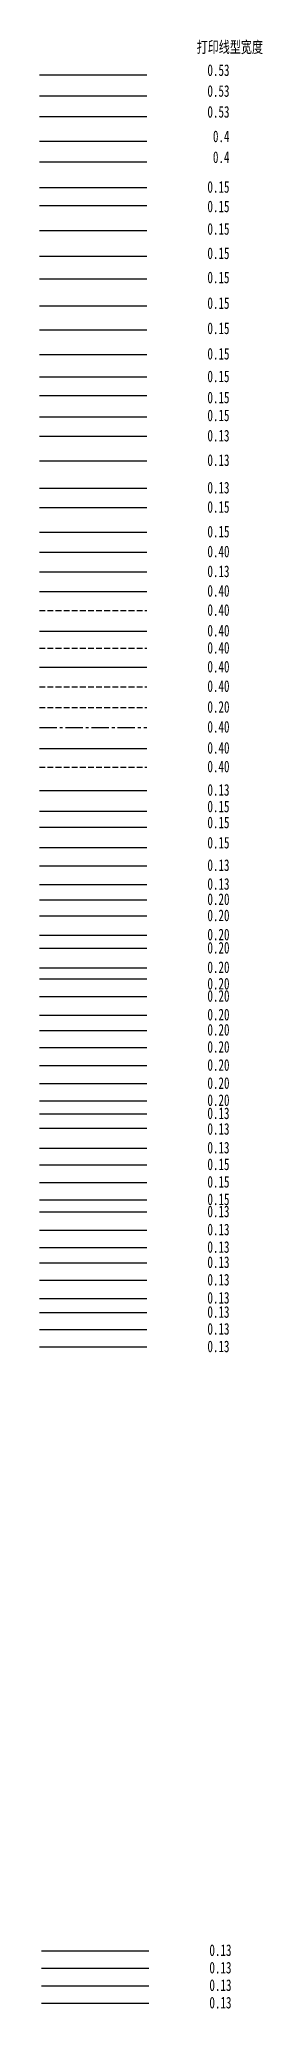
# Model space of a CAD drawing. Extents: x -25056 to 126333, y 0 to 1596596.
# Drawn here: x 116701 to 126333, y 57 to 85068 of the extents above; entities that cross this region are included whole.
import ezdxf

# ---------------------------------------------------------------- set-up
doc = ezdxf.new("R2010")
doc.units = 0
doc.header["$LTSCALE"] = 1000
for name, pattern in [('CENTER2', [1.125, 0.75, -0.125, 0.125, -0.125]), ('DASH', [0.35, 0.25, -0.1]), ('HIDDEN', [9.525, 6.35, -3.175])]:
    doc.linetypes.add(name, pattern=pattern)
for name, color, linetype in [('H-AI', 6, 'CONTINUOUS'), ('H-AI-CTRL', 6, 'HIDDEN'), ('H-AI-DIMS', 7, 'CONTINUOUS'), ('H-AI-INST', 6, 'CONTINUOUS'), ('H-AI-RECT', 7, 'CONTINUOUS'), ('H-BASE', 7, 'CONTINUOUS'), ('H-BASE-DIMS', 7, 'CONTINUOUS'), ('H-BUSH', 7, 'CONTINUOUS'), ('H-BUSH-DIMS', 7, 'CONTINUOUS'), ('H-DAPP-AAPP', 3, 'CONTINUOUS'), ('H-DAPP-ADAMP', 11, 'CONTINUOUS'), ('H-DAPP-DAMP', 3, 'CONTINUOUS'), ('H-DAPP-DAPP', 131, 'CONTINUOUS'), ('H-DAPP-DDAMP', 131, 'CONTINUOUS'), ('H-DAPP-DGRIL', 131, 'CONTINUOUS'), ('H-DAPP-EDAMP', 31, 'CONTINUOUS'), ('H-DAPP-FAPP', 3, 'CONTINUOUS'), ('H-DAPP-FDAMP', 161, 'CONTINUOUS'), ('H-DAPP-FGRIL', 161, 'CONTINUOUS'), ('H-DAPP-GRIL', 11, 'CONTINUOUS'), ('H-DIMS', 7, 'CONTINUOUS'), ('H-DIMS-DUAL', 7, 'CONTINUOUS'), ('H-DIMS-DUCT', 7, 'CONTINUOUS'), ('H-DIMS-EQUP', 7, 'CONTINUOUS'), ('H-DIMS-FIRE', 7, 'CONTINUOUS'), ('H-DIMS-VRV', 7, 'CONTINUOUS'), ('H-DUAL-FBOX', 131, 'CONTINUOUS'), ('H-DUCT', 2, 'CONTINUOUS'), ('H-DUCT-ACON', 2, 'CONTINUOUS'), ('H-DUCT-DUAL', 30, 'CONTINUOUS'), ('H-DUCT-FIRE', 20, 'CONTINUOUS'), ('H-DUCT-VENT', 2, 'CONTINUOUS'), ('H-EQUP', 4, 'CONTINUOUS'), ('H-EQUP-AHU', 4, 'CONTINUOUS'), ('H-EQUP-CHI', 4, 'CONTINUOUS'), ('H-EQUP-CT', 4, 'CONTINUOUS'), ('H-EQUP-ELSE', 4, 'CONTINUOUS'), ('H-EQUP-FANS', 4, 'CONTINUOUS'), ('H-EQUP-FBOX', 4, 'CONTINUOUS'), ('H-EQUP-FC', 4, 'CONTINUOUS'), ('H-EQUP-HEAT', 4, 'CONTINUOUS'), ('H-EQUP-HP', 4, 'CONTINUOUS'), ('H-EQUP-PUMP', 4, 'CONTINUOUS'), ('H-EQUP-SW', 4, 'CONTINUOUS'), ('H-EQUP-VRV', 4, 'CONTINUOUS'), ('H-FIRE-FBOX', 161, 'CONTINUOUS'), ('H-HOBU-DIMS', 7, 'CONTINUOUS'), ('H-HOLE', 7, 'CONTINUOUS'), ('h-hole-dims', 7, 'CONTINUOUS'), ('H-PAPP-DIMS', 7, 'CONTINUOUS'), ('H-PAPP-ELSE', 3, 'CONTINUOUS'), ('h-papp-evalv', 3, 'CONTINUOUS'), ('h-papp-valv', 3, 'CONTINUOUS'), ('H-PIPE', 1, 'CONTINUOUS'), ('H-PIPE-APPE', 7, 'CONTINUOUS'), ('H-PIPE-C', 4, 'DASH'), ('H-PIPE-CHR', 1, 'DASH'), ('H-PIPE-CHS', 1, 'CONTINUOUS'), ('H-PIPE-CR', 1, 'DASH'), ('H-PIPE-CS', 1, 'CONTINUOUS'), ('H-PIPE-CTR', 1, 'DASH'), ('H-PIPE-CTS', 1, 'CONTINUOUS'), ('H-PIPE-DIMS', 7, 'CONTINUOUS'), ('H-PIPE-HR', 1, 'DASH'), ('H-PIPE-HS', 1, 'CONTINUOUS'), ('H-PIPE-R', 1, 'CENTER2'), ('H-VALV-DIMS', 7, 'CONTINUOUS')]:
    doc.layers.add(name, color=color, linetype=linetype)
for name, color, linetype, plot in [('H-CON', 7, 'CONTINUOUS', False), ('H-CONA', 7, 'CONTINUOUS', False), ('H-CONS', 7, 'CONTINUOUS', False), ('H-CONW', 7, 'CONTINUOUS', False)]:
    doc.layers.add(name, color=color, linetype=linetype, plot=plot)
doc.styles.add('TH-STYLE1', font='STFANGSO.TTF', dxfattribs={"width": 0.7})

msp = doc.modelspace()

# ---------------------------------------------------------------- texts
at = {"layer": 'H-DIMS', "char_height": 500, "attachment_point": 9, "style": 'TH-STYLE1'}
for s, insert in [('打印线型宽度', (126351, 84424, 0)), ('0.53', (124904, 83482, 0)), ('0.53', (124904, 82582, 0)), ('0.53', (124904, 81682, 0)), ('0.4', (124904, 80624, 0)), ('0.4', (124904, 79724, 0)), ('0.15', (124904, 78441, 0)), ('0.15', (124904, 77600, 0)), ('0.15', (124904, 76629, 0)), ('0.15', (124904, 75578, 0)), ('0.15', (124904, 74533, 0)), ('0.15', (124904, 73426, 0)), ('0.15', (124904, 72338, 0)), ('0.15', (124904, 71240, 0)), ('0.15', (124904, 70263, 0)), ('0.15', (124904, 69351, 0)), ('0.15', (124904, 68579, 0)), ('0.13', (124904, 67705, 0)), ('0.13', (124904, 66646, 0)), ('0.13', (124904, 65460, 0)), ('0.15', (124904, 64627, 0)), ('0.15', (124904, 63563, 0)), ('0.40', (124904, 62704, 0)), ('0.13', (124904, 61848, 0)), ('0.40', (124904, 61005, 0)), ('0.40', (124904, 60177, 0)), ('0.40', (124904, 59287, 0)), ('0.40', (124904, 58547, 0)), ('0.40', (124904, 57732, 0)), ('0.40', (124904, 56891, 0)), ('0.20', (124904, 55994, 0)), ('0.40', (124904, 55135, 0)), ('0.40', (124904, 54228, 0)), ('0.40', (124904, 53422, 0)), ('0.13', (124904, 52411, 0)), ('0.15', (124904, 51696, 0)), ('0.15', (124904, 51006, 0)), ('0.15', (124904, 50133, 0)), ('0.13', (124904, 49163, 0)), ('0.13', (124904, 48352, 0)), ('0.20', (124904, 47692, 0)), ('0.20', (124904, 46994, 0)), ('0.20', (124904, 46167, 0)), ('0.20', (124904, 45597, 0)), ('0.20', (124904, 44755, 0)), ('0.20', (124904, 44045, 0)), ('0.20', (124904, 43517, 0)), ('0.20', (124904, 42711, 0)), ('0.20', (124904, 42055, 0)), ('0.20', (124904, 41319, 0)), ('0.20', (124904, 40536, 0)), ('0.20', (124904, 39754, 0)), ('0.20', (124904, 39017, 0)), ('0.13', (124904, 38451, 0)), ('0.13', (124904, 37776, 0)), ('0.13', (124904, 36969, 0)), ('0.15', (124904, 36248, 0)), ('0.15', (124904, 35493, 0)), ('0.15', (124904, 34737, 0)), ('0.13', (124904, 34214, 0)), ('0.13', (124904, 33434, 0)), ('0.13', (124904, 32678, 0)), ('0.13', (124904, 32023, 0)), ('0.13', (124904, 31267, 0)), ('0.13', (124904, 30486, 0)), ('0.13', (124904, 29874, 0)), ('0.13', (124904, 29144, 0)), ('0.13', (124904, 28388, 0)), ('0.13', (124990, 2322, 0)), ('0.13', (124990, 1567, 0)), ('0.13', (124990, 812, 0)), ('0.13', (124990, 57, 0))]:
    msp.add_mtext(s, dxfattribs=dict(at, insert=insert))

# ---------------------------------------------------------------- linework, layer by layer
at = {"layer": 'H-AI'}
msp.add_line((116701, 36482), (121336, 36482), dxfattribs=at)
at = {"layer": 'H-AI-CTRL'}
msp.add_line((116701, 34970), (121336, 34970), dxfattribs=at)
at = {"layer": 'H-AI-DIMS'}
msp.add_line((116701, 33667), (121336, 33667), dxfattribs=at)
at = {"layer": 'H-AI-INST'}
msp.add_line((116701, 35726), (121336, 35726), dxfattribs=at)
at = {"layer": 'H-AI-RECT'}
msp.add_line((116701, 34448), (121336, 34448), dxfattribs=at)
at = {"layer": 'H-BASE'}
msp.add_line((116701, 31500), (121336, 31500), dxfattribs=at)
at = {"layer": 'H-BASE-DIMS'}
msp.add_line((116701, 30107), (121336, 30107), dxfattribs=at)
at = {"layer": 'H-BUSH'}
msp.add_line((116701, 32911), (121336, 32911), dxfattribs=at)
at = {"layer": 'H-BUSH-DIMS'}
msp.add_line((116701, 29377), (121336, 29377), dxfattribs=at)
at = {"layer": 'H-CON'}
msp.add_line((116787, 1045), (121422, 1045), dxfattribs=at)
at = {"layer": 'H-CONA'}
msp.add_line((116787, 2555), (121422, 2555), dxfattribs=at)
at = {"layer": 'H-CONS'}
msp.add_line((116787, 290), (121422, 290), dxfattribs=at)
at = {"layer": 'H-CONW'}
msp.add_line((116787, 1800), (121422, 1800), dxfattribs=at)
at = {"layer": 'H-DAPP-AAPP'}
msp.add_line((116701, 78670), (121336, 78670), dxfattribs=at)
at = {"layer": 'H-DAPP-ADAMP'}
msp.add_line((116701, 73564), (121336, 73564), dxfattribs=at)
at = {"layer": 'H-DAPP-DAMP'}
msp.add_line((116701, 75713), (121336, 75713), dxfattribs=at)
at = {"layer": 'H-DAPP-DAPP'}
msp.add_line((116701, 76811), (121336, 76811), dxfattribs=at)
at = {"layer": 'H-DAPP-DDAMP'}
msp.add_line((116701, 71465), (121336, 71465), dxfattribs=at)
at = {"layer": 'H-DAPP-DGRIL'}
msp.add_line((116701, 68771), (121336, 68771), dxfattribs=at)
at = {"layer": 'H-DAPP-EDAMP'}
msp.add_line((116701, 74738), (121336, 74738), dxfattribs=at)
at = {"layer": 'H-DAPP-FAPP'}
msp.add_line((116701, 77899), (121336, 77899), dxfattribs=at)
at = {"layer": 'H-DAPP-FDAMP'}
msp.add_line((116701, 72526), (121336, 72526), dxfattribs=at)
at = {"layer": 'H-DAPP-FGRIL'}
msp.add_line((116701, 69694), (121336, 69694), dxfattribs=at)
at = {"layer": 'H-DAPP-GRIL'}
msp.add_line((116701, 70503), (121336, 70503), dxfattribs=at)
at = {"layer": 'H-DIMS'}
msp.add_line((116701, 38690), (121336, 38690), dxfattribs=at)
at = {"layer": 'H-DIMS-DUAL'}
msp.add_line((116701, 65694), (121336, 65694), dxfattribs=at)
at = {"layer": 'H-DIMS-DUCT'}
msp.add_line((116701, 67938), (121336, 67938), dxfattribs=at)
at = {"layer": 'H-DIMS-EQUP'}
msp.add_line((116701, 37202), (121336, 37202), dxfattribs=at)
at = {"layer": 'H-DIMS-FIRE'}
msp.add_line((116701, 66879), (121336, 66879), dxfattribs=at)
at = {"layer": 'H-DIMS-VRV'}
msp.add_line((116701, 38059), (121336, 38059), dxfattribs=at)
at = {"layer": 'H-DUAL-FBOX'}
msp.add_line((116701, 64860), (121336, 64860), dxfattribs=at)
at = {"layer": 'H-DUCT'}
msp.add_line((116701, 83537), (121336, 83537), dxfattribs=at)
at = {"layer": 'H-DUCT-ACON'}
msp.add_line((116701, 82637), (121336, 82637), dxfattribs=at)
at = {"layer": 'H-DUCT-DUAL'}
msp.add_line((116701, 79780), (121336, 79780), dxfattribs=at)
at = {"layer": 'H-DUCT-FIRE'}
msp.add_line((116701, 80680), (121336, 80680), dxfattribs=at)
at = {"layer": 'H-DUCT-VENT'}
msp.add_line((116701, 81737), (121336, 81737), dxfattribs=at)
at = {"layer": 'H-EQUP'}
msp.add_line((116701, 47925), (121336, 47925), dxfattribs=at)
at = {"layer": 'H-EQUP-AHU'}
msp.add_line((116701, 47228), (121336, 47228), dxfattribs=at)
at = {"layer": 'H-EQUP-CHI'}
msp.add_line((116701, 44510), (121336, 44510), dxfattribs=at)
at = {"layer": 'H-EQUP-CT'}
msp.add_line((116701, 42944), (121336, 42944), dxfattribs=at)
at = {"layer": 'H-EQUP-ELSE'}
msp.add_line((116701, 39250), (121336, 39250), dxfattribs=at)
at = {"layer": 'H-EQUP-FANS'}
msp.add_line((116701, 45830), (121336, 45830), dxfattribs=at)
at = {"layer": 'H-EQUP-FBOX'}
msp.add_line((116701, 46400), (121336, 46400), dxfattribs=at)
at = {"layer": 'H-EQUP-FC'}
msp.add_line((116701, 44988), (121336, 44988), dxfattribs=at)
at = {"layer": 'H-EQUP-HEAT'}
msp.add_line((116701, 40769), (121336, 40769), dxfattribs=at)
at = {"layer": 'H-EQUP-HP'}
msp.add_line((116701, 43750), (121336, 43750), dxfattribs=at)
at = {"layer": 'H-EQUP-PUMP'}
msp.add_line((116701, 41552), (121336, 41552), dxfattribs=at)
at = {"layer": 'H-EQUP-SW'}
msp.add_line((116701, 42288), (121336, 42288), dxfattribs=at)
at = {"layer": 'H-EQUP-VRV'}
msp.add_line((116701, 39987), (121336, 39987), dxfattribs=at)
at = {"layer": 'H-FIRE-FBOX'}
msp.add_line((116701, 63797), (121336, 63797), dxfattribs=at)
at = {"layer": 'H-HOBU-DIMS'}
msp.add_line((116701, 30719), (121336, 30719), dxfattribs=at)
at = {"layer": 'H-HOLE'}
msp.add_line((116701, 32256), (121336, 32256), dxfattribs=at)
at = {"layer": 'h-hole-dims'}
msp.add_line((116701, 28621), (121336, 28621), dxfattribs=at)
at = {"layer": 'H-PAPP-DIMS'}
msp.add_line((116701, 48585), (121336, 48585), dxfattribs=at)
at = {"layer": 'H-PAPP-ELSE'}
msp.add_line((116701, 50188), (121336, 50188), dxfattribs=at)
at = {"layer": 'h-papp-evalv'}
msp.add_line((116701, 51061), (121336, 51061), dxfattribs=at)
at = {"layer": 'h-papp-valv'}
msp.add_line((116701, 51752), (121336, 51752), dxfattribs=at)
at = {"layer": 'H-PIPE'}
msp.add_line((116701, 62937), (121336, 62937), dxfattribs=at)
at = {"layer": 'H-PIPE-APPE'}
msp.add_line((116701, 62081), (121336, 62081), dxfattribs=at)
at = {"layer": 'H-PIPE-C'}
msp.add_line((116701, 56228), (121336, 56228), dxfattribs=at)
at = {"layer": 'H-PIPE-CHR'}
msp.add_line((116701, 60410), (121336, 60410), dxfattribs=at)
at = {"layer": 'H-PIPE-CHS'}
msp.add_line((116701, 61238), (121336, 61238), dxfattribs=at)
at = {"layer": 'H-PIPE-CR'}
msp.add_line((116701, 57125), (121336, 57125), dxfattribs=at)
at = {"layer": 'H-PIPE-CS'}
msp.add_line((116701, 57965), (121336, 57965), dxfattribs=at)
at = {"layer": 'H-PIPE-CTR'}
msp.add_line((116701, 53656), (121336, 53656), dxfattribs=at)
at = {"layer": 'H-PIPE-CTS'}
msp.add_line((116701, 54462), (121336, 54462), dxfattribs=at)
at = {"layer": 'H-PIPE-DIMS'}
msp.add_line((116701, 52644), (121336, 52644), dxfattribs=at)
at = {"layer": 'H-PIPE-HR'}
msp.add_line((116701, 58781), (121336, 58781), dxfattribs=at)
at = {"layer": 'H-PIPE-HS'}
msp.add_line((116701, 59520), (121336, 59520), dxfattribs=at)
at = {"layer": 'H-PIPE-R'}
msp.add_line((116701, 55368), (121336, 55368), dxfattribs=at)
at = {"layer": 'H-VALV-DIMS'}
msp.add_line((116701, 49396), (121336, 49396), dxfattribs=at)

msp.set_redraw_order([(e.dxf.handle, doc.entitydb.next_handle()) for e in msp.query("TEXT MTEXT ATTDEF DIMENSION ARC_DIMENSION")])  # texts and dimensions are drawn at this point

doc.saveas('drawing.dxf')
